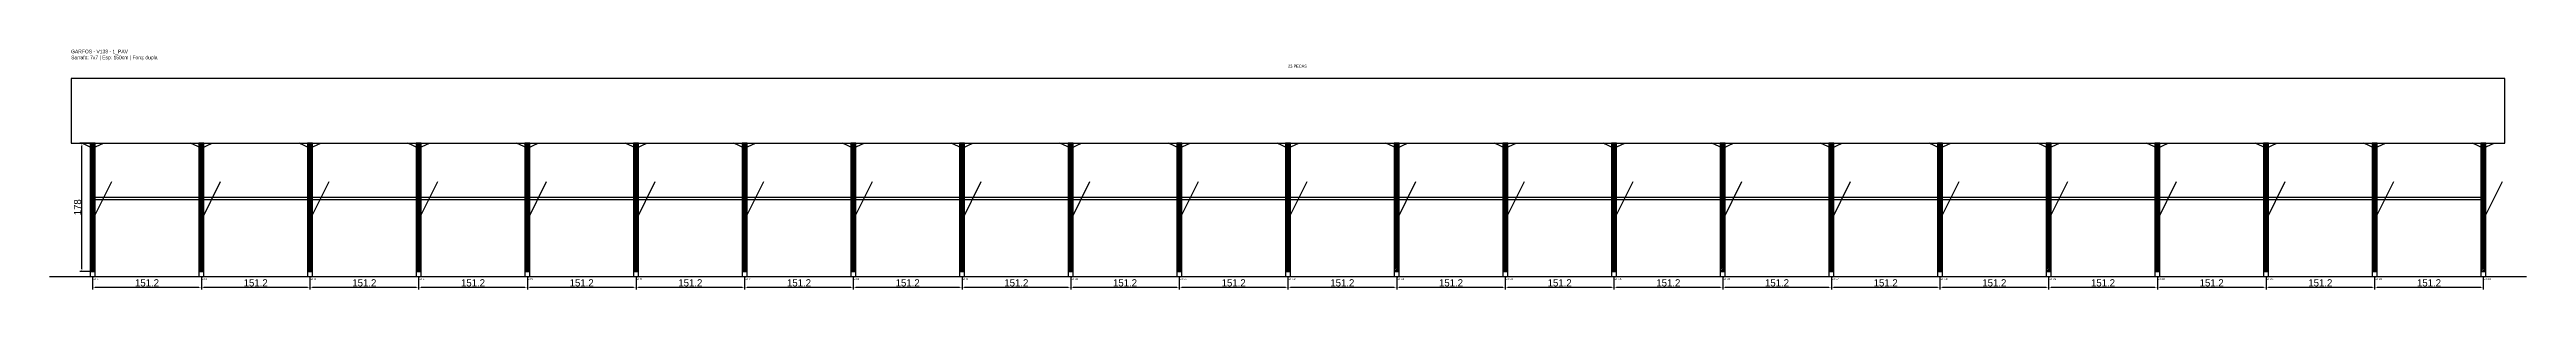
# Model space of a CAD drawing. Header units: metres. Extents: x -30 to 3416, y -25 to 308.
import ezdxf

# ---------------------------------------------------------------- set-up
doc = ezdxf.new("R2010")
doc.units = ezdxf.units.M
for name, color, linetype in [('BARRA_ANCORAGEM', 1, 'Continuous'), ('COTA', 241, 'Continuous'), ('GARFOS OK', 3, 'Continuous'), ('NOME DA VIGA', 6, 'Continuous'), ('SARR_7x7', 40, 'Continuous'), ('TIRAS REESCORAMENTO', 252, 'Continuous'), ('VIGAS', 3, 'Continuous')]:
    doc.layers.add(name, color=color, linetype=linetype)
doc.dimstyles.new('EZ DXF', dxfattribs={"dimtxt": 10, "dimasz": 3.5, "dimexe": 3, "dimexo": 1.5, "dimgap": 1, "dimtad": 1, "dimdec": 1, "dimdsep": 46, "dimcen": 2.5, "dimazin": 3, "dimtfac": 1, "dimtmove": 0, "dimatfit": 3})

msp = doc.modelspace()

# ---------------------------------------------------------------- hatches: boundary and pattern name
at = {"layer": 'COTA'}
h = msp.add_hatch(dxfattribs=at)
h.set_pattern_fill('ANSI31', scale=0.5)
h.paths.add_polyline_path([(26.5, 0), (33.5, 0), (33.5, 178), (26.5, 178)])
h = msp.add_hatch(dxfattribs=at)
h.set_pattern_fill('ANSI31', scale=0.5)
h.paths.add_polyline_path([(177.68, 0), (184.68, 0), (184.68, 178), (177.68, 178)])
h = msp.add_hatch(dxfattribs=at)
h.set_pattern_fill('ANSI31', scale=0.5)
h.paths.add_polyline_path([(328.85, 0), (335.85, 0), (335.85, 178), (328.85, 178)])
h = msp.add_hatch(dxfattribs=at)
h.set_pattern_fill('ANSI31', scale=0.5)
h.paths.add_polyline_path([(480.03, 0), (487.03, 0), (487.03, 178), (480.03, 178)])
h = msp.add_hatch(dxfattribs=at)
h.set_pattern_fill('ANSI31', scale=0.5)
h.paths.add_polyline_path([(631.21, 0), (638.21, 0), (638.21, 178), (631.21, 178)])
h = msp.add_hatch(dxfattribs=at)
h.set_pattern_fill('ANSI31', scale=0.5)
h.paths.add_polyline_path([(782.39, 0), (789.39, 0), (789.39, 178), (782.39, 178)])
h = msp.add_hatch(dxfattribs=at)
h.set_pattern_fill('ANSI31', scale=0.5)
h.paths.add_polyline_path([(933.56, 0), (940.56, 0), (940.56, 178), (933.56, 178)])
h = msp.add_hatch(dxfattribs=at)
h.set_pattern_fill('ANSI31', scale=0.5)
h.paths.add_polyline_path([(1084.74, 0), (1091.74, 0), (1091.74, 178), (1084.74, 178)])
h = msp.add_hatch(dxfattribs=at)
h.set_pattern_fill('ANSI31', scale=0.5)
h.paths.add_polyline_path([(1235.92, 0), (1242.92, 0), (1242.92, 178), (1235.92, 178)])
h = msp.add_hatch(dxfattribs=at)
h.set_pattern_fill('ANSI31', scale=0.5)
h.paths.add_polyline_path([(1387.1, 0), (1394.1, 0), (1394.1, 178), (1387.1, 178)])
h = msp.add_hatch(dxfattribs=at)
h.set_pattern_fill('ANSI31', scale=0.5)
h.paths.add_polyline_path([(1538.27, 0), (1545.27, 0), (1545.27, 178), (1538.27, 178)])
h = msp.add_hatch(dxfattribs=at)
h.set_pattern_fill('ANSI31', scale=0.5)
h.paths.add_polyline_path([(1689.45, 0), (1696.45, 0), (1696.45, 178), (1689.45, 178)])
h = msp.add_hatch(dxfattribs=at)
h.set_pattern_fill('ANSI31', scale=0.5)
h.paths.add_polyline_path([(1840.63, 0), (1847.63, 0), (1847.63, 178), (1840.63, 178)])
h = msp.add_hatch(dxfattribs=at)
h.set_pattern_fill('ANSI31', scale=0.5)
h.paths.add_polyline_path([(1991.8, 0), (1998.8, 0), (1998.8, 178), (1991.8, 178)])
h = msp.add_hatch(dxfattribs=at)
h.set_pattern_fill('ANSI31', scale=0.5)
h.paths.add_polyline_path([(2142.98, 0), (2149.98, 0), (2149.98, 178), (2142.98, 178)])
h = msp.add_hatch(dxfattribs=at)
h.set_pattern_fill('ANSI31', scale=0.5)
h.paths.add_polyline_path([(2294.16, 0), (2301.16, 0), (2301.16, 178), (2294.16, 178)])
h = msp.add_hatch(dxfattribs=at)
h.set_pattern_fill('ANSI31', scale=0.5)
h.paths.add_polyline_path([(2445.34, 0), (2452.34, 0), (2452.34, 178), (2445.34, 178)])
h = msp.add_hatch(dxfattribs=at)
h.set_pattern_fill('ANSI31', scale=0.5)
h.paths.add_polyline_path([(2596.51, 0), (2603.51, 0), (2603.51, 178), (2596.51, 178)])
h = msp.add_hatch(dxfattribs=at)
h.set_pattern_fill('ANSI31', scale=0.5)
h.paths.add_polyline_path([(2747.69, 0), (2754.69, 0), (2754.69, 178), (2747.69, 178)])
h = msp.add_hatch(dxfattribs=at)
h.set_pattern_fill('ANSI31', scale=0.5)
h.paths.add_polyline_path([(2898.87, 0), (2905.87, 0), (2905.87, 178), (2898.87, 178)])
h = msp.add_hatch(dxfattribs=at)
h.set_pattern_fill('ANSI31', scale=0.5)
h.paths.add_polyline_path([(3050.05, 0), (3057.05, 0), (3057.05, 178), (3050.05, 178)])
h = msp.add_hatch(dxfattribs=at)
h.set_pattern_fill('ANSI31', scale=0.5)
h.paths.add_polyline_path([(3201.22, 0), (3208.22, 0), (3208.22, 178), (3201.22, 178)])
h = msp.add_hatch(dxfattribs=at)
h.set_pattern_fill('ANSI31', scale=0.5)
h.paths.add_polyline_path([(3352.4, 0), (3359.4, 0), (3359.4, 178), (3352.4, 178)])

# ---------------------------------------------------------------- linework, layer by layer
at = {"layer": 'BARRA_ANCORAGEM'}
for p, q in [((30, 71.2), (56.7, 124.6)), ((181.18, 71.2), (207.88, 124.6)), ((332.35, 71.2), (359.05, 124.6)), ((483.53, 71.2), (510.23, 124.6)), ((634.71, 71.2), (661.41, 124.6)), ((785.89, 71.2), (812.59, 124.6)), ((937.06, 71.2), (963.76, 124.6)), ((1088.24, 71.2), (1114.94, 124.6)), ((1239.42, 71.2), (1266.12, 124.6)), ((1390.6, 71.2), (1417.3, 124.6)), ((1541.77, 71.2), (1568.47, 124.6)), ((1692.95, 71.2), (1719.65, 124.6)), ((1844.13, 71.2), (1870.83, 124.6)), ((1995.3, 71.2), (2022, 124.6)), ((2146.48, 71.2), (2173.18, 124.6)), ((2297.66, 71.2), (2324.36, 124.6)), ((2448.84, 71.2), (2475.54, 124.6)), ((2600.01, 71.2), (2626.71, 124.6)), ((2751.19, 71.2), (2777.89, 124.6)), ((2902.37, 71.2), (2929.07, 124.6)), ((3053.55, 71.2), (3080.25, 124.6)), ((3204.72, 71.2), (3231.42, 124.6)), ((3355.9, 71.2), (3382.6, 124.6))]:
    msp.add_line(p, q, dxfattribs=at)
at = {"layer": 'GARFOS OK'}
for p, q in [((30, 171), (15, 178)), ((15, 178), (45, 178)), ((30, 171), (45, 178)), ((181.18, 171), (166.18, 178)), ((166.18, 178), (196.18, 178)), ((181.18, 171), (196.18, 178)), ((332.35, 171), (317.35, 178)), ((317.35, 178), (347.35, 178)), ((332.35, 171), (347.35, 178)), ((483.53, 171), (468.53, 178)), ((468.53, 178), (498.53, 178)), ((483.53, 171), (498.53, 178)), ((634.71, 171), (619.71, 178)), ((619.71, 178), (649.71, 178)), ((634.71, 171), (649.71, 178)), ((785.89, 171), (770.89, 178)), ((770.89, 178), (800.89, 178)), ((785.89, 171), (800.89, 178)), ((937.06, 171), (922.06, 178)), ((922.06, 178), (952.06, 178)), ((937.06, 171), (952.06, 178)), ((1088.24, 171), (1073.24, 178)), ((1073.24, 178), (1103.24, 178)), ((1088.24, 171), (1103.24, 178)), ((1239.42, 171), (1224.42, 178)), ((1224.42, 178), (1254.42, 178)), ((1239.42, 171), (1254.42, 178)), ((1390.6, 171), (1375.6, 178)), ((1375.6, 178), (1405.6, 178)), ((1390.6, 171), (1405.6, 178)), ((1541.77, 171), (1526.77, 178)), ((1526.77, 178), (1556.77, 178)), ((1541.77, 171), (1556.77, 178)), ((1692.95, 171), (1677.95, 178)), ((1677.95, 178), (1707.95, 178)), ((1692.95, 171), (1707.95, 178)), ((1844.13, 171), (1829.13, 178)), ((1829.13, 178), (1859.13, 178)), ((1844.13, 171), (1859.13, 178)), ((1995.3, 171), (1980.3, 178)), ((1980.3, 178), (2010.3, 178)), ((1995.3, 171), (2010.3, 178)), ((2146.48, 171), (2131.48, 178)), ((2131.48, 178), (2161.48, 178)), ((2146.48, 171), (2161.48, 178)), ((2297.66, 171), (2282.66, 178)), ((2282.66, 178), (2312.66, 178)), ((2297.66, 171), (2312.66, 178)), ((2448.84, 171), (2433.84, 178)), ((2433.84, 178), (2463.84, 178)), ((2448.84, 171), (2463.84, 178)), ((2600.01, 171), (2585.01, 178)), ((2585.01, 178), (2615.01, 178)), ((2600.01, 171), (2615.01, 178)), ((2751.19, 171), (2736.19, 178)), ((2736.19, 178), (2766.19, 178)), ((2751.19, 171), (2766.19, 178)), ((2902.37, 171), (2887.37, 178)), ((2887.37, 178), (2917.37, 178)), ((2902.37, 171), (2917.37, 178)), ((3053.55, 171), (3038.55, 178)), ((3038.55, 178), (3068.55, 178)), ((3053.55, 171), (3068.55, 178)), ((3204.72, 171), (3189.72, 178)), ((3189.72, 178), (3219.72, 178)), ((3204.72, 171), (3219.72, 178)), ((3355.9, 171), (3340.9, 178)), ((3340.9, 178), (3370.9, 178)), ((3355.9, 171), (3370.9, 178))]:
    msp.add_line(p, q, dxfattribs=at)
at = {"layer": 'GARFOS OK', "linetype": 'CONTINUOUS'}
msp.add_line((-30, -7), (3415.9, -7), dxfattribs=at)
at = {"layer": 'GARFOS OK'}
for points in [[(26.5, 0), (33.5, 0), (33.5, 178), (26.5, 178), (26.5, 0)], [(177.68, 0), (184.68, 0), (184.68, 178), (177.68, 178), (177.68, 0)], [(328.85, 0), (335.85, 0), (335.85, 178), (328.85, 178), (328.85, 0)], [(480.03, 0), (487.03, 0), (487.03, 178), (480.03, 178), (480.03, 0)], [(631.21, 0), (638.21, 0), (638.21, 178), (631.21, 178), (631.21, 0)], [(782.39, 0), (789.39, 0), (789.39, 178), (782.39, 178), (782.39, 0)], [(933.56, 0), (940.56, 0), (940.56, 178), (933.56, 178), (933.56, 0)], [(1084.74, 0), (1091.74, 0), (1091.74, 178), (1084.74, 178), (1084.74, 0)], [(1235.92, 0), (1242.92, 0), (1242.92, 178), (1235.92, 178), (1235.92, 0)], [(1387.1, 0), (1394.1, 0), (1394.1, 178), (1387.1, 178), (1387.1, 0)], [(1538.27, 0), (1545.27, 0), (1545.27, 178), (1538.27, 178), (1538.27, 0)], [(1689.45, 0), (1696.45, 0), (1696.45, 178), (1689.45, 178), (1689.45, 0)], [(1840.63, 0), (1847.63, 0), (1847.63, 178), (1840.63, 178), (1840.63, 0)], [(1991.8, 0), (1998.8, 0), (1998.8, 178), (1991.8, 178), (1991.8, 0)], [(2142.98, 0), (2149.98, 0), (2149.98, 178), (2142.98, 178), (2142.98, 0)], [(2294.16, 0), (2301.16, 0), (2301.16, 178), (2294.16, 178), (2294.16, 0)], [(2445.34, 0), (2452.34, 0), (2452.34, 178), (2445.34, 178), (2445.34, 0)], [(2596.51, 0), (2603.51, 0), (2603.51, 178), (2596.51, 178), (2596.51, 0)], [(2747.69, 0), (2754.69, 0), (2754.69, 178), (2747.69, 178), (2747.69, 0)], [(2898.87, 0), (2905.87, 0), (2905.87, 178), (2898.87, 178), (2898.87, 0)], [(3050.05, 0), (3057.05, 0), (3057.05, 178), (3050.05, 178), (3050.05, 0)], [(3201.22, 0), (3208.22, 0), (3208.22, 178), (3201.22, 178), (3201.22, 0)], [(3352.4, 0), (3359.4, 0), (3359.4, 178), (3352.4, 178), (3352.4, 0)]]:
    msp.add_lwpolyline(points, dxfattribs=at)
at = {"layer": 'SARR_7x7'}
for points in [[(26.5, -7), (33.5, -7), (33.5, 0), (26.5, 0), (26.5, -7)], [(177.68, -7), (184.68, -7), (184.68, 0), (177.68, 0), (177.68, -7)], [(328.85, -7), (335.85, -7), (335.85, 0), (328.85, 0), (328.85, -7)], [(480.03, -7), (487.03, -7), (487.03, 0), (480.03, 0), (480.03, -7)], [(631.21, -7), (638.21, -7), (638.21, 0), (631.21, 0), (631.21, -7)], [(782.39, -7), (789.39, -7), (789.39, 0), (782.39, 0), (782.39, -7)], [(933.56, -7), (940.56, -7), (940.56, 0), (933.56, 0), (933.56, -7)], [(1084.74, -7), (1091.74, -7), (1091.74, 0), (1084.74, 0), (1084.74, -7)], [(1235.92, -7), (1242.92, -7), (1242.92, 0), (1235.92, 0), (1235.92, -7)], [(1387.1, -7), (1394.1, -7), (1394.1, 0), (1387.1, 0), (1387.1, -7)], [(1538.27, -7), (1545.27, -7), (1545.27, 0), (1538.27, 0), (1538.27, -7)], [(1689.45, -7), (1696.45, -7), (1696.45, 0), (1689.45, 0), (1689.45, -7)], [(1840.63, -7), (1847.63, -7), (1847.63, 0), (1840.63, 0), (1840.63, -7)], [(1991.8, -7), (1998.8, -7), (1998.8, 0), (1991.8, 0), (1991.8, -7)], [(2142.98, -7), (2149.98, -7), (2149.98, 0), (2142.98, 0), (2142.98, -7)], [(2294.16, -7), (2301.16, -7), (2301.16, 0), (2294.16, 0), (2294.16, -7)], [(2445.34, -7), (2452.34, -7), (2452.34, 0), (2445.34, 0), (2445.34, -7)], [(2596.51, -7), (2603.51, -7), (2603.51, 0), (2596.51, 0), (2596.51, -7)], [(2747.69, -7), (2754.69, -7), (2754.69, 0), (2747.69, 0), (2747.69, -7)], [(2898.87, -7), (2905.87, -7), (2905.87, 0), (2898.87, 0), (2898.87, -7)], [(3050.05, -7), (3057.05, -7), (3057.05, 0), (3050.05, 0), (3050.05, -7)], [(3201.22, -7), (3208.22, -7), (3208.22, 0), (3201.22, 0), (3201.22, -7)], [(3352.4, -7), (3359.4, -7), (3359.4, 0), (3352.4, 0), (3352.4, -7)]]:
    msp.add_lwpolyline(points, dxfattribs=at)
at = {"layer": 'TIRAS REESCORAMENTO'}
for points in [[(30, 100), (181.18, 100), (181.18, 102.5), (30, 102.5), (30, 100)], [(181.18, 100), (332.35, 100), (332.35, 102.5), (181.18, 102.5), (181.18, 100)], [(332.35, 100), (483.53, 100), (483.53, 102.5), (332.35, 102.5), (332.35, 100)], [(483.53, 100), (634.71, 100), (634.71, 102.5), (483.53, 102.5), (483.53, 100)], [(634.71, 100), (785.89, 100), (785.89, 102.5), (634.71, 102.5), (634.71, 100)], [(785.89, 100), (937.06, 100), (937.06, 102.5), (785.89, 102.5), (785.89, 100)], [(937.06, 100), (1088.24, 100), (1088.24, 102.5), (937.06, 102.5), (937.06, 100)], [(1088.24, 100), (1239.42, 100), (1239.42, 102.5), (1088.24, 102.5), (1088.24, 100)], [(1239.42, 100), (1390.6, 100), (1390.6, 102.5), (1239.42, 102.5), (1239.42, 100)], [(1390.6, 100), (1541.77, 100), (1541.77, 102.5), (1390.6, 102.5), (1390.6, 100)], [(1541.77, 100), (1692.95, 100), (1692.95, 102.5), (1541.77, 102.5), (1541.77, 100)], [(1692.95, 100), (1844.13, 100), (1844.13, 102.5), (1692.95, 102.5), (1692.95, 100)], [(1844.13, 100), (1995.3, 100), (1995.3, 102.5), (1844.13, 102.5), (1844.13, 100)], [(1995.3, 100), (2146.48, 100), (2146.48, 102.5), (1995.3, 102.5), (1995.3, 100)], [(2146.48, 100), (2297.66, 100), (2297.66, 102.5), (2146.48, 102.5), (2146.48, 100)], [(2297.66, 100), (2448.84, 100), (2448.84, 102.5), (2297.66, 102.5), (2297.66, 100)], [(2448.84, 100), (2600.01, 100), (2600.01, 102.5), (2448.84, 102.5), (2448.84, 100)], [(2600.01, 100), (2751.19, 100), (2751.19, 102.5), (2600.01, 102.5), (2600.01, 100)], [(2751.19, 100), (2902.37, 100), (2902.37, 102.5), (2751.19, 102.5), (2751.19, 100)], [(2902.37, 100), (3053.55, 100), (3053.55, 102.5), (2902.37, 102.5), (2902.37, 100)], [(3053.55, 100), (3204.72, 100), (3204.72, 102.5), (3053.55, 102.5), (3053.55, 100)], [(3204.72, 100), (3355.9, 100), (3355.9, 102.5), (3204.72, 102.5), (3204.72, 100)]]:
    msp.add_lwpolyline(points, dxfattribs=at)
at = {"layer": 'VIGAS'}
msp.add_lwpolyline([(0, 178), (3385.9, 178), (3385.9, 268), (0, 268), (0, 178)], dxfattribs=at)

# ---------------------------------------------------------------- texts
at = {"layer": 'NOME DA VIGA'}
for s, height, p in [('23 PECAS', 4, (1692.95, 283)), ('GF1', 3, (30, -12)), ('GF2', 3, (181.18, -12)), ('GF3', 3, (332.35, -12)), ('GF4', 3, (483.53, -12)), ('GF5', 3, (634.71, -12)), ('GF6', 3, (785.89, -12)), ('GF7', 3, (937.06, -12)), ('GF8', 3, (1088.24, -12)), ('GF9', 3, (1239.42, -12)), ('GF10', 3, (1390.6, -12)), ('GF11', 3, (1541.77, -12)), ('GF12', 3, (1692.95, -12)), ('GF13', 3, (1844.13, -12)), ('GF14', 3, (1995.3, -12)), ('GF15', 3, (2146.48, -12)), ('GF16', 3, (2297.66, -12)), ('GF17', 3, (2448.84, -12)), ('GF18', 3, (2600.01, -12)), ('GF19', 3, (2751.19, -12)), ('GF20', 3, (2902.37, -12)), ('GF21', 3, (3053.55, -12)), ('GF22', 3, (3204.72, -12)), ('GF23', 3, (3355.9, -12))]:
    msp.add_text(s, height=height, dxfattribs=at).set_placement(p)
at = {"layer": 'NOME DA VIGA', "insert": (0, 293), "char_height": 5, "attachment_point": 7}
msp.add_mtext('GARFOS - V138 - 1_PAV\\PSarrafo: 7x7 | Esp: 150cm | Forq: dupla', dxfattribs=at)

# ---------------------------------------------------------------- dimensions: what is measured, and where the dimension line sits
at = {"layer": 'COTA'}
msp.add_linear_dim(base=(15, 0), p1=(30, 0), p2=(30, 178), angle=90, dimstyle='EZ DXF', dxfattribs=at).render()
for base, p1, p2 in [((30, -22), (30, -7), (181.18, -7)), ((181.18, -22), (181.18, -7), (332.35, -7)), ((332.35, -22), (332.35, -7), (483.53, -7)), ((483.53, -22), (483.53, -7), (634.71, -7)), ((634.71, -22), (634.71, -7), (785.89, -7)), ((785.89, -22), (785.89, -7), (937.06, -7)), ((937.06, -22), (937.06, -7), (1088.24, -7)), ((1088.24, -22), (1088.24, -7), (1239.42, -7)), ((1239.42, -22), (1239.42, -7), (1390.6, -7)), ((1390.6, -22), (1390.6, -7), (1541.77, -7)), ((1541.77, -22), (1541.77, -7), (1692.95, -7)), ((1692.95, -22), (1692.95, -7), (1844.13, -7)), ((1844.13, -22), (1844.13, -7), (1995.3, -7)), ((1995.3, -22), (1995.3, -7), (2146.48, -7)), ((2146.48, -22), (2146.48, -7), (2297.66, -7)), ((2297.66, -22), (2297.66, -7), (2448.84, -7)), ((2448.84, -22), (2448.84, -7), (2600.01, -7)), ((2600.01, -22), (2600.01, -7), (2751.19, -7)), ((2751.19, -22), (2751.19, -7), (2902.37, -7)), ((2902.37, -22), (2902.37, -7), (3053.55, -7)), ((3053.55, -22), (3053.55, -7), (3204.72, -7)), ((3204.72, -22), (3204.72, -7), (3355.9, -7))]:
    msp.add_linear_dim(base=base, p1=p1, p2=p2, dimstyle='EZ DXF', dxfattribs=at).render()

doc.saveas('drawing.dxf')
